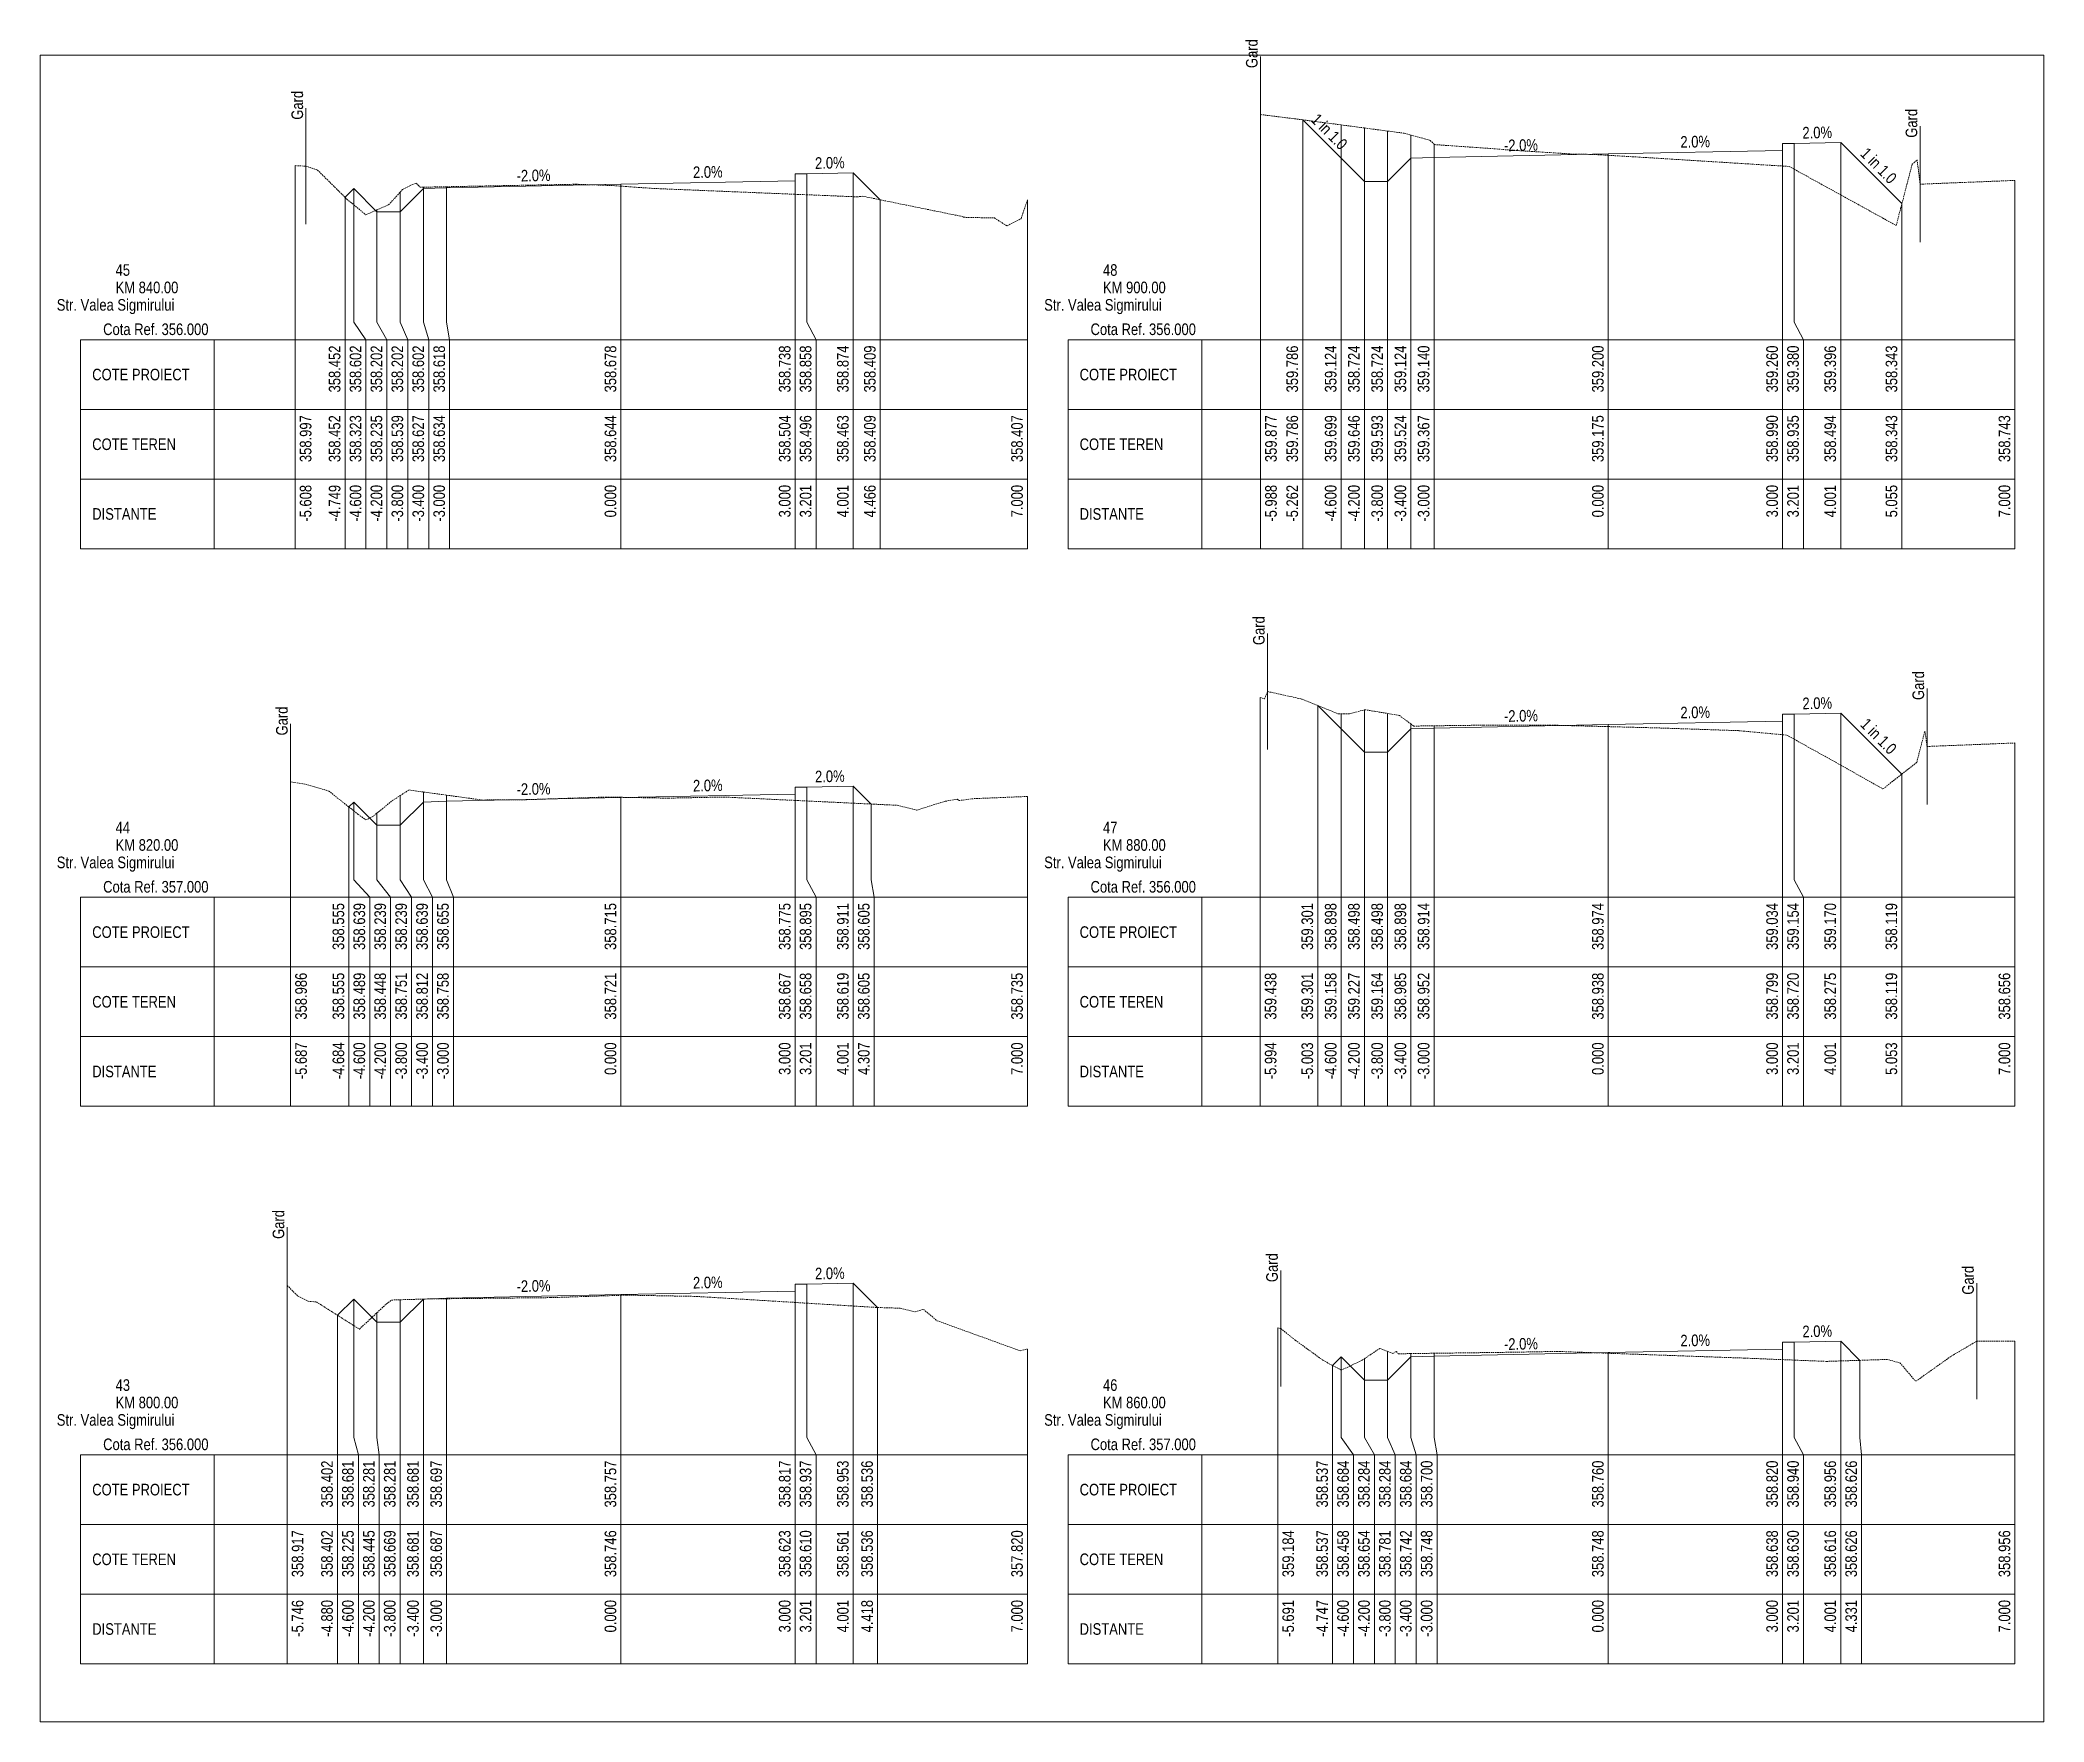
# Paper-space layout 'Str. Valea Sigmirului-XS-8' of a CAD drawing. Extents: x 0 to 345, y 0 to 290.
import ezdxf
from ezdxf.enums import TextEntityAlignment as Align

# ---------------------------------------------------------------- set-up
doc = ezdxf.new("R2010")
doc.units = 0
doc.linetypes.add('DASHED2', pattern=[0.375, 0.25, -0.125])
doc.layers.add('ARD-No Plot', color=1, linetype='Continuous', lineweight=0, plot=False)
for name, color, linetype, lineweight in [('Cartus', 7, 'Continuous', 0), ('DESIGN-TEXT', 7, 'Continuous', 0), ('EXISTING-TEXT', 7, 'Continuous', 0), ('LINES', 7, 'Continuous', 0), ('Text', 7, 'Continuous', 0), ('X-RL', 7, 'Continuous', 0), ('XPLOT-DESIGN', 5, 'Continuous', 0), ('XPLOT-EXISTING', 3, 'DASHED2', 0), ('XPLOT-GRADE', 7, 'Continuous', 0), ('XPLOT-KM', 7, 'Continuous', 0), ('XPLOT-TITLE', 7, 'Continuous', 0)]:
    doc.layers.add(name, color=color, linetype=linetype, lineweight=lineweight)
doc.styles.add('Arial', font='arial.ttf', dxfattribs={"width": 0.8})

psp = doc.layouts.new('Str. Valea Sigmirului-XS-8')

# ---------------------------------------------------------------- texts
at = {"layer": 'ARD-No Plot', "style": 'Arial', "width": 0.8}
for p in [(13, 243), (183, 243), (13, 147), (183, 147), (13, 51), (183, 51)]:
    psp.add_text('Str. Valea Sigmirului', height=2, dxfattribs=at).set_placement(p, align=Align.CENTER)
at = {"layer": 'DESIGN-TEXT', "style": 'Arial', "width": 0.8}
for s, p in [('358.452', (51.71, 237)), ('358.602', (55.31, 237)), ('358.202', (58.91, 237)), ('358.202', (62.51, 237)), ('358.602', (66.11, 237)), ('358.618', (69.71, 237)), ('358.678', (99.2, 237)), ('358.738', (129.2, 237)), ('358.858', (132.8, 237)), ('358.874', (139.21, 237)), ('358.409', (143.86, 237)), ('359.786', (216.58, 237)), ('359.124', (223.2, 237)), ('358.724', (227.2, 237)), ('358.724', (231.2, 237)), ('359.124', (235.2, 237)), ('359.140', (239.2, 237)), ('359.200', (269.2, 237)), ('359.260', (299.2, 237)), ('359.380', (302.8, 237)), ('359.396', (309.21, 237)), ('358.343', (319.75, 237)), ('358.555', (52.36, 141)), ('358.639', (55.96, 141)), ('358.239', (59.56, 141)), ('358.239', (63.16, 141)), ('358.639', (66.76, 141)), ('358.655', (70.36, 141)), ('358.715', (99.2, 141)), ('358.775', (129.2, 141)), ('358.895', (132.8, 141)), ('358.911', (139.21, 141)), ('358.605', (142.81, 141)), ('359.301', (219.17, 141)), ('358.898', (223.2, 141)), ('358.498', (227.2, 141)), ('358.498', (231.2, 141)), ('358.898', (235.2, 141)), ('358.914', (239.2, 141)), ('358.974', (269.2, 141)), ('359.034', (299.2, 141)), ('359.154', (302.8, 141)), ('359.170', (309.21, 141)), ('358.119', (319.73, 141)), ('358.402', (50.4, 45)), ('358.681', (54, 45)), ('358.281', (57.6, 45)), ('358.281', (61.2, 45)), ('358.681', (65.2, 45)), ('358.697', (69.2, 45)), ('358.757', (99.2, 45)), ('358.817', (129.2, 45)), ('358.937', (132.8, 45)), ('358.953', (139.21, 45)), ('358.536', (143.38, 45)), ('358.537', (221.73, 45)), ('358.684', (225.33, 45)), ('358.284', (228.93, 45)), ('358.284', (232.53, 45)), ('358.684', (236.13, 45)), ('358.700', (239.73, 45)), ('358.760', (269.2, 45)), ('358.820', (299.2, 45)), ('358.940', (302.8, 45)), ('358.956', (309.21, 45)), ('358.626', (312.81, 45))]:
    psp.add_text(s, height=2, rotation=90, dxfattribs=at).set_placement(p, align=Align.RIGHT)
at = {"layer": 'EXISTING-TEXT', "style": 'Arial', "width": 0.8}
for s, p in [('358.997', (46.72, 225)), ('358.452', (51.71, 225)), ('358.323', (55.31, 225)), ('358.235', (58.91, 225)), ('358.539', (62.51, 225)), ('358.627', (66.11, 225)), ('358.634', (69.71, 225)), ('358.644', (99.2, 225)), ('358.644', (99.2, 225)), ('358.504', (129.2, 225)), ('358.496', (132.8, 225)), ('358.463', (139.21, 225)), ('358.409', (143.86, 225)), ('358.407', (169.2, 225)), ('358.407', (169.2, 225)), ('359.877', (212.92, 225)), ('359.786', (216.58, 225)), ('359.699', (223.2, 225)), ('359.646', (227.2, 225)), ('359.593', (231.2, 225)), ('359.524', (235.2, 225)), ('359.367', (239.2, 225)), ('359.175', (269.2, 225)), ('359.175', (269.2, 225)), ('358.990', (299.2, 225)), ('358.935', (302.8, 225)), ('358.494', (309.21, 225)), ('358.343', (319.75, 225)), ('358.743', (339.2, 225)), ('358.743', (339.2, 225)), ('358.986', (45.93, 129)), ('358.555', (52.36, 129)), ('358.489', (55.96, 129)), ('358.448', (59.56, 129)), ('358.751', (63.16, 129)), ('358.812', (66.76, 129)), ('358.758', (70.36, 129)), ('358.721', (99.2, 129)), ('358.721', (99.2, 129)), ('358.667', (129.2, 129)), ('358.658', (132.8, 129)), ('358.619', (139.21, 129)), ('358.605', (142.81, 129)), ('358.735', (169.2, 129)), ('358.735', (169.2, 129)), ('359.438', (212.86, 129)), ('359.301', (219.17, 129)), ('359.158', (223.2, 129)), ('359.227', (227.2, 129)), ('359.164', (231.2, 129)), ('358.985', (235.2, 129)), ('358.952', (239.2, 129)), ('358.938', (269.2, 129)), ('358.938', (269.2, 129)), ('358.799', (299.2, 129)), ('358.720', (302.8, 129)), ('358.275', (309.21, 129)), ('358.119', (319.73, 129)), ('358.656', (339.2, 129)), ('358.656', (339.2, 129)), ('358.917', (45.34, 33)), ('358.402', (50.4, 33)), ('358.225', (54, 33)), ('358.445', (57.6, 33)), ('358.669', (61.2, 33)), ('358.681', (65.2, 33)), ('358.687', (69.2, 33)), ('358.746', (99.2, 33)), ('358.746', (99.2, 33)), ('358.623', (129.2, 33)), ('358.610', (132.8, 33)), ('358.561', (139.21, 33)), ('358.536', (143.38, 33)), ('357.820', (169.2, 33)), ('357.820', (169.2, 33)), ('359.184', (215.89, 33)), ('358.537', (221.73, 33)), ('358.458', (225.33, 33)), ('358.654', (228.93, 33)), ('358.781', (232.53, 33)), ('358.742', (236.13, 33)), ('358.748', (239.73, 33)), ('358.748', (269.2, 33)), ('358.748', (269.2, 33)), ('358.638', (299.2, 33)), ('358.630', (302.8, 33)), ('358.616', (309.21, 33)), ('358.626', (312.81, 33)), ('358.956', (339.2, 33)), ('358.956', (339.2, 33))]:
    psp.add_text(s, height=2, rotation=90, dxfattribs=at).set_placement(p, align=Align.RIGHT)
at = {"layer": 'Text', "style": 'Arial', "width": 0.8}
for p in [(209.62, 284.77), (45.28, 275.88), (323.19, 272.78), (210.83, 185.42), (324.37, 175.96), (42.63, 169.86), (42.04, 83.17), (213.1, 75.73), (332.93, 73.56)]:
    psp.add_text('Gard', height=2, rotation=90, dxfattribs=at).set_placement(p)
for s, p in [('-5.608', (46.72, 213)), ('-5.608', (46.72, 213)), ('-4.749', (51.71, 213)), ('-4.749', (51.71, 213)), ('-4.749', (51.71, 213)), ('-4.600', (55.31, 213)), ('-4.600', (55.31, 213)), ('-4.600', (55.31, 213)), ('-4.200', (58.91, 213)), ('-4.200', (58.91, 213)), ('-4.200', (58.91, 213)), ('-3.800', (62.51, 213)), ('-3.800', (62.51, 213)), ('-3.800', (62.51, 213)), ('-3.400', (66.11, 213)), ('-3.400', (66.11, 213)), ('-3.400', (66.11, 213)), ('-3.000', (69.71, 213)), ('-3.000', (69.71, 213)), ('-3.000', (69.71, 213)), ('0.000', (99.2, 213)), ('0.000', (99.2, 213)), ('0.000', (99.2, 213)), ('3.000', (129.2, 213)), ('3.000', (129.2, 213)), ('3.000', (129.2, 213)), ('3.201', (132.8, 213)), ('3.201', (132.8, 213)), ('3.201', (132.8, 213)), ('4.001', (139.21, 213)), ('4.001', (139.21, 213)), ('4.001', (139.21, 213)), ('4.466', (143.86, 213)), ('4.466', (143.86, 213)), ('4.466', (143.86, 213)), ('7.000', (169.2, 213)), ('7.000', (169.2, 213)), ('-5.988', (212.92, 213)), ('-5.988', (212.92, 213)), ('-5.262', (216.58, 213)), ('-5.262', (216.58, 213)), ('-5.262', (216.58, 213)), ('-4.600', (223.2, 213)), ('-4.600', (223.2, 213)), ('-4.600', (223.2, 213)), ('-4.200', (227.2, 213)), ('-4.200', (227.2, 213)), ('-4.200', (227.2, 213)), ('-3.800', (231.2, 213)), ('-3.800', (231.2, 213)), ('-3.800', (231.2, 213)), ('-3.400', (235.2, 213)), ('-3.400', (235.2, 213)), ('-3.400', (235.2, 213)), ('-3.000', (239.2, 213)), ('-3.000', (239.2, 213)), ('-3.000', (239.2, 213)), ('0.000', (269.2, 213)), ('0.000', (269.2, 213)), ('0.000', (269.2, 213)), ('3.000', (299.2, 213)), ('3.000', (299.2, 213)), ('3.000', (299.2, 213)), ('3.201', (302.8, 213)), ('3.201', (302.8, 213)), ('3.201', (302.8, 213)), ('4.001', (309.21, 213)), ('4.001', (309.21, 213)), ('4.001', (309.21, 213)), ('5.055', (319.75, 213)), ('5.055', (319.75, 213)), ('5.055', (319.75, 213)), ('7.000', (339.2, 213)), ('7.000', (339.2, 213)), ('-5.687', (45.93, 117)), ('-5.687', (45.93, 117)), ('-4.684', (52.36, 117)), ('-4.684', (52.36, 117)), ('-4.684', (52.36, 117)), ('-4.600', (55.96, 117)), ('-4.600', (55.96, 117)), ('-4.600', (55.96, 117)), ('-4.200', (59.56, 117)), ('-4.200', (59.56, 117)), ('-4.200', (59.56, 117)), ('-3.800', (63.16, 117)), ('-3.800', (63.16, 117)), ('-3.800', (63.16, 117)), ('-3.400', (66.76, 117)), ('-3.400', (66.76, 117)), ('-3.400', (66.76, 117)), ('-3.000', (70.36, 117)), ('-3.000', (70.36, 117)), ('-3.000', (70.36, 117)), ('0.000', (99.2, 117)), ('0.000', (99.2, 117)), ('0.000', (99.2, 117)), ('3.000', (129.2, 117)), ('3.000', (129.2, 117)), ('3.000', (129.2, 117)), ('3.201', (132.8, 117)), ('3.201', (132.8, 117)), ('3.201', (132.8, 117)), ('4.001', (139.21, 117)), ('4.001', (139.21, 117)), ('4.001', (139.21, 117)), ('4.307', (142.81, 117)), ('4.307', (142.81, 117)), ('4.307', (142.81, 117)), ('7.000', (169.2, 117)), ('7.000', (169.2, 117)), ('-5.994', (212.86, 117)), ('-5.994', (212.86, 117)), ('-5.003', (219.17, 117)), ('-5.003', (219.17, 117)), ('-5.003', (219.17, 117)), ('-4.600', (223.2, 117)), ('-4.600', (223.2, 117)), ('-4.600', (223.2, 117)), ('-4.200', (227.2, 117)), ('-4.200', (227.2, 117)), ('-4.200', (227.2, 117)), ('-3.800', (231.2, 117)), ('-3.800', (231.2, 117)), ('-3.800', (231.2, 117)), ('-3.400', (235.2, 117)), ('-3.400', (235.2, 117)), ('-3.400', (235.2, 117)), ('-3.000', (239.2, 117)), ('-3.000', (239.2, 117)), ('-3.000', (239.2, 117)), ('0.000', (269.2, 117)), ('0.000', (269.2, 117)), ('0.000', (269.2, 117)), ('3.000', (299.2, 117)), ('3.000', (299.2, 117)), ('3.000', (299.2, 117)), ('3.201', (302.8, 117)), ('3.201', (302.8, 117)), ('3.201', (302.8, 117)), ('4.001', (309.21, 117)), ('4.001', (309.21, 117)), ('4.001', (309.21, 117)), ('5.053', (319.73, 117)), ('5.053', (319.73, 117)), ('5.053', (319.73, 117)), ('7.000', (339.2, 117)), ('7.000', (339.2, 117)), ('-5.746', (45.34, 21)), ('-5.746', (45.34, 21)), ('-4.880', (50.4, 21)), ('-4.880', (50.4, 21)), ('-4.880', (50.4, 21)), ('-4.600', (54, 21)), ('-4.600', (54, 21)), ('-4.600', (54, 21)), ('-4.200', (57.6, 21)), ('-4.200', (57.6, 21)), ('-4.200', (57.6, 21)), ('-3.800', (61.2, 21)), ('-3.800', (61.2, 21)), ('-3.800', (61.2, 21)), ('-3.400', (65.2, 21)), ('-3.400', (65.2, 21)), ('-3.400', (65.2, 21)), ('-3.000', (69.2, 21)), ('-3.000', (69.2, 21)), ('-3.000', (69.2, 21)), ('0.000', (99.2, 21)), ('0.000', (99.2, 21)), ('0.000', (99.2, 21)), ('3.000', (129.2, 21)), ('3.000', (129.2, 21)), ('3.000', (129.2, 21)), ('3.201', (132.8, 21)), ('3.201', (132.8, 21)), ('3.201', (132.8, 21)), ('4.001', (139.21, 21)), ('4.001', (139.21, 21)), ('4.001', (139.21, 21)), ('4.418', (143.38, 21)), ('4.418', (143.38, 21)), ('4.418', (143.38, 21)), ('7.000', (169.2, 21)), ('7.000', (169.2, 21)), ('-5.691', (215.89, 21)), ('-5.691', (215.89, 21)), ('-4.747', (221.73, 21)), ('-4.747', (221.73, 21)), ('-4.747', (221.73, 21)), ('-4.600', (225.33, 21)), ('-4.600', (225.33, 21)), ('-4.600', (225.33, 21)), ('-4.200', (228.93, 21)), ('-4.200', (228.93, 21)), ('-4.200', (228.93, 21)), ('-3.800', (232.53, 21)), ('-3.800', (232.53, 21)), ('-3.800', (232.53, 21)), ('-3.400', (236.13, 21)), ('-3.400', (236.13, 21)), ('-3.400', (236.13, 21)), ('-3.000', (239.73, 21)), ('-3.000', (239.73, 21)), ('-3.000', (239.73, 21)), ('0.000', (269.2, 21)), ('0.000', (269.2, 21)), ('0.000', (269.2, 21)), ('3.000', (299.2, 21)), ('3.000', (299.2, 21)), ('3.000', (299.2, 21)), ('3.201', (302.8, 21)), ('3.201', (302.8, 21)), ('3.201', (302.8, 21)), ('4.001', (309.21, 21)), ('4.001', (309.21, 21)), ('4.001', (309.21, 21)), ('4.331', (312.81, 21)), ('4.331', (312.81, 21)), ('4.331', (312.81, 21)), ('7.000', (339.2, 21)), ('7.000', (339.2, 21))]:
    psp.add_text(s, height=2, rotation=90, dxfattribs=at).set_placement(p, align=Align.RIGHT)
at = {"layer": 'X-RL', "style": 'Arial', "width": 0.8}
for s, p in [('Cota Ref. 356.000', (29, 238.8)), ('Cota Ref. 356.000', (199, 238.8)), ('Cota Ref. 357.000', (29, 142.8)), ('Cota Ref. 356.000', (199, 142.8)), ('Cota Ref. 356.000', (29, 46.8)), ('Cota Ref. 357.000', (199, 46.8))]:
    psp.add_text(s, height=2, dxfattribs=at).set_placement(p, align=Align.RIGHT)
at = {"layer": 'XPLOT-GRADE', "style": 'Arial', "width": 0.8}
for s, rotation, p in [('1 in 1.0', 315, (221.26, 273.12)), ('-2.0%', 1.1458, (254.98, 270.5)), ('2.0%', 1.1458, (284.98, 271.1)), ('2.0%', 1.1458, (305.99, 272.68)), ('2.0%', 1.1458, (135.99, 267.46)), ('1 in 1.0', 315, (315.84, 267.26)), ('-2.0%', 1.1458, (84.98, 265.28)), ('2.0%', 1.1458, (114.98, 265.88)), ('2.0%', 1.1458, (305.99, 174.42)), ('-2.0%', 1.1458, (254.98, 172.24)), ('2.0%', 1.1458, (284.98, 172.84)), ('1 in 1.0', 315, (315.83, 169.01)), ('2.0%', 1.1458, (114.98, 160.25)), ('2.0%', 1.1458, (135.99, 161.83)), ('-2.0%', 1.1458, (84.98, 159.65)), ('-2.0%', 1.1458, (84.98, 74.07)), ('2.0%', 1.1458, (114.98, 74.67)), ('2.0%', 1.1458, (135.99, 76.25)), ('-2.0%', 1.1458, (254.98, 64.1)), ('2.0%', 1.1458, (284.98, 64.7)), ('2.0%', 1.1458, (305.99, 66.28))]:
    psp.add_text(s, height=2, rotation=rotation, dxfattribs=at).set_placement(p, align=Align.CENTER)
at = {"layer": 'XPLOT-KM', "style": 'Arial', "width": 0.8}
for s, p in [('45', (13, 249)), ('48', (183, 249)), ('KM 840.00', (13, 246)), ('KM 900.00', (183, 246)), ('44', (13, 153)), ('KM 820.00', (13, 150)), ('47', (183, 153)), ('KM 880.00', (183, 150)), ('43', (13, 57)), ('46', (183, 57)), ('KM 800.00', (13, 54)), ('KM 860.00', (183, 54))]:
    psp.add_text(s, height=2, dxfattribs=at).set_placement(p)
at = {"layer": 'XPLOT-TITLE', "style": 'Arial', "width": 0.8}
for s, p in [('COTE PROIECT', (8.98, 231)), ('COTE PROIECT', (178.98, 231)), ('COTE TEREN', (8.98, 219)), ('COTE TEREN', (178.98, 219)), ('DISTANTE', (8.98, 207)), ('DISTANTE', (178.98, 207)), ('COTE PROIECT', (8.98, 135)), ('COTE PROIECT', (178.98, 135)), ('COTE TEREN', (8.98, 123)), ('COTE TEREN', (178.98, 123)), ('DISTANTE', (8.98, 111)), ('DISTANTE', (178.98, 111)), ('COTE PROIECT', (8.98, 39)), ('COTE PROIECT', (178.98, 39)), ('COTE TEREN', (8.98, 27)), ('COTE TEREN', (178.98, 27)), ('DISTANTE', (8.98, 15)), ('DISTANTE', (178.98, 15))]:
    psp.add_text(s, height=2, dxfattribs=at).set_placement(p)

# ---------------------------------------------------------------- blocks, each defined once
blk = doc.blocks.new('A3_TRANSV_ALIN_TIRENA')
at = {"layer": 'Cartus'}
blk.add_lwpolyline([(0, 0), (0, 287), (345, 287), (345, 0)], close=True, dxfattribs=at)

# ---------------------------------------------------------------- linework, layer by layer
at = {"layer": 'LINES'}
for p, q in [((210.12, 286.77), (210.12, 266.77)), ((45.78, 277.88), (45.78, 257.88)), ((210.12, 241), (210.12, 276.77)), ((210.12, 241), (210.12, 276.77)), ((217.38, 241), (217.38, 275.86)), ((217.38, 241), (217.38, 275.86)), ((217.38, 241), (217.38, 275.86)), ((224, 241), (224, 274.99)), ((224, 241), (224, 274.99)), ((224, 241), (224, 274.99)), ((228, 241), (228, 274.46)), ((228, 241), (228, 274.46)), ((228, 241), (228, 274.46)), ((232, 241), (232, 273.93)), ((232, 241), (232, 273.93)), ((232, 241), (232, 273.93)), ((236, 241), (236, 273.24)), ((236, 241), (236, 273.24)), ((236, 241), (236, 273.24)), ((323.69, 274.78), (323.69, 254.78)), ((240, 241), (240, 271.67)), ((240, 241), (240, 271.67)), ((240, 241), (240, 271.67)), ((270, 241), (270, 270)), ((270, 241), (270, 270)), ((270, 241), (270, 270)), ((300, 241), (300, 270.6)), ((300, 241), (300, 270.6)), ((300, 241), (300, 270.6)), ((302.01, 241), (302.01, 271.8)), ((302.01, 241), (302.01, 271.8)), ((302.01, 241), (302.01, 271.8)), ((310.01, 241), (310.01, 271.96)), ((310.01, 241), (310.01, 271.96)), ((310.01, 241), (310.01, 271.96)), ((43.92, 241), (43.92, 267.97)), ((43.92, 241), (43.92, 267.97)), ((132.01, 241), (132.01, 266.58)), ((132.01, 241), (132.01, 266.58)), ((132.01, 241), (132.01, 266.58)), ((140.01, 241), (140.01, 266.74)), ((140.01, 241), (140.01, 266.74)), ((140.01, 241), (140.01, 266.74)), ((52.51, 241), (52.51, 262.52)), ((52.51, 241), (52.51, 262.52)), ((52.51, 241), (52.51, 262.52)), ((54, 241), (54, 264.02)), ((54, 241), (54, 264.02)), ((54, 241), (54, 264.02)), ((62, 241), (62, 263.39)), ((62, 241), (62, 263.39)), ((62, 241), (62, 263.39)), ((66, 241), (66, 264.27)), ((66, 241), (66, 264.27)), ((66, 241), (66, 264.27)), ((70, 241), (70, 264.34)), ((70, 241), (70, 264.34)), ((70, 241), (70, 264.34)), ((100, 241), (100, 264.78)), ((100, 241), (100, 264.78)), ((100, 241), (100, 264.78)), ((130, 241), (130, 265.38)), ((130, 241), (130, 265.38)), ((130, 241), (130, 265.38)), ((340, 241), (340, 265.43)), ((340, 241), (340, 265.43)), ((58, 241), (58, 260.35)), ((58, 241), (58, 260.35)), ((58, 241), (58, 260.35)), ((144.66, 241), (144.66, 262.09)), ((144.66, 241), (144.66, 262.09)), ((144.66, 241), (144.66, 262.09)), ((170, 241), (170, 262.07)), ((170, 241), (170, 262.07)), ((320.55, 241), (320.55, 261.43)), ((320.55, 241), (320.55, 261.43)), ((320.55, 241), (320.55, 261.43)), ((43.92, 238), (43.92, 241)), ((43.92, 238), (43.92, 241)), ((52.51, 238), (52.51, 241)), ((52.51, 238), (52.51, 241)), ((52.51, 238), (52.51, 241)), ((56.11, 238), (54, 241)), ((56.11, 238), (54, 241)), ((56.11, 238), (54, 241)), ((59.71, 238), (58, 241)), ((59.71, 238), (58, 241)), ((59.71, 238), (58, 241)), ((63.31, 238), (62, 241)), ((63.31, 238), (62, 241)), ((63.31, 238), (62, 241)), ((66.91, 238), (66, 241)), ((66.91, 238), (66, 241)), ((66.91, 238), (66, 241)), ((70.51, 238), (70, 241)), ((70.51, 238), (70, 241)), ((70.51, 238), (70, 241)), ((100, 238), (100, 241)), ((100, 238), (100, 241)), ((100, 238), (100, 241)), ((130, 238), (130, 241)), ((130, 238), (130, 241)), ((130, 238), (130, 241)), ((133.6, 238), (132.01, 241)), ((133.6, 238), (132.01, 241)), ((133.6, 238), (132.01, 241)), ((140.01, 238), (140.01, 241)), ((140.01, 238), (140.01, 241)), ((140.01, 238), (140.01, 241)), ((144.66, 238), (144.66, 241)), ((144.66, 238), (144.66, 241)), ((144.66, 238), (144.66, 241)), ((170, 238), (170, 241)), ((170, 238), (170, 241)), ((210.12, 238), (210.12, 241)), ((210.12, 238), (210.12, 241)), ((217.38, 238), (217.38, 241)), ((217.38, 238), (217.38, 241)), ((217.38, 238), (217.38, 241)), ((224, 238), (224, 241)), ((224, 238), (224, 241)), ((224, 238), (224, 241)), ((228, 238), (228, 241)), ((228, 238), (228, 241)), ((228, 238), (228, 241)), ((232, 238), (232, 241)), ((232, 238), (232, 241)), ((232, 238), (232, 241)), ((236, 238), (236, 241)), ((236, 238), (236, 241)), ((236, 238), (236, 241)), ((240, 238), (240, 241)), ((240, 238), (240, 241)), ((240, 238), (240, 241)), ((270, 238), (270, 241)), ((270, 238), (270, 241)), ((270, 238), (270, 241)), ((300, 238), (300, 241)), ((300, 238), (300, 241)), ((300, 238), (300, 241)), ((303.6, 238), (302.01, 241)), ((303.6, 238), (302.01, 241)), ((303.6, 238), (302.01, 241)), ((310.01, 238), (310.01, 241)), ((310.01, 238), (310.01, 241)), ((310.01, 238), (310.01, 241)), ((320.55, 238), (320.55, 241)), ((320.55, 238), (320.55, 241)), ((320.55, 238), (320.55, 241)), ((340, 238), (340, 241)), ((340, 238), (340, 241)), ((6.98, 226), (6.98, 238)), ((6.98, 238), (30, 238)), ((30, 202), (30, 238)), ((30, 238), (170, 238)), ((43.92, 202), (43.92, 238)), ((43.92, 202), (43.92, 238)), ((52.51, 202), (52.51, 238)), ((52.51, 202), (52.51, 238)), ((52.51, 202), (52.51, 238)), ((56.11, 202), (56.11, 238)), ((56.11, 202), (56.11, 238)), ((56.11, 202), (56.11, 238)), ((59.71, 202), (59.71, 238)), ((59.71, 202), (59.71, 238)), ((59.71, 202), (59.71, 238)), ((63.31, 202), (63.31, 238)), ((63.31, 202), (63.31, 238)), ((63.31, 202), (63.31, 238)), ((66.91, 202), (66.91, 238)), ((66.91, 202), (66.91, 238)), ((66.91, 202), (66.91, 238)), ((70.51, 202), (70.51, 238)), ((70.51, 202), (70.51, 238)), ((70.51, 202), (70.51, 238)), ((100, 202), (100, 238)), ((100, 202), (100, 238)), ((100, 202), (100, 238)), ((130, 202), (130, 238)), ((130, 202), (130, 238)), ((130, 202), (130, 238)), ((133.6, 202), (133.6, 238)), ((133.6, 202), (133.6, 238)), ((133.6, 202), (133.6, 238)), ((140.01, 202), (140.01, 238)), ((140.01, 202), (140.01, 238)), ((140.01, 202), (140.01, 238)), ((144.66, 202), (144.66, 238)), ((144.66, 202), (144.66, 238)), ((144.66, 202), (144.66, 238)), ((170, 202), (170, 238)), ((170, 202), (170, 238)), ((170, 202), (170, 238)), ((176.98, 226), (176.98, 238)), ((176.98, 238), (200, 238)), ((200, 202), (200, 238)), ((200, 238), (340, 238)), ((210.12, 202), (210.12, 238)), ((210.12, 202), (210.12, 238)), ((217.38, 202), (217.38, 238)), ((217.38, 202), (217.38, 238)), ((217.38, 202), (217.38, 238)), ((224, 202), (224, 238)), ((224, 202), (224, 238)), ((224, 202), (224, 238)), ((228, 202), (228, 238)), ((228, 202), (228, 238)), ((228, 202), (228, 238)), ((232, 202), (232, 238)), ((232, 202), (232, 238)), ((232, 202), (232, 238)), ((236, 202), (236, 238)), ((236, 202), (236, 238)), ((236, 202), (236, 238)), ((240, 202), (240, 238)), ((240, 202), (240, 238)), ((240, 202), (240, 238)), ((270, 202), (270, 238)), ((270, 202), (270, 238)), ((270, 202), (270, 238)), ((300, 202), (300, 238)), ((300, 202), (300, 238)), ((300, 202), (300, 238)), ((303.6, 202), (303.6, 238)), ((303.6, 202), (303.6, 238)), ((303.6, 202), (303.6, 238)), ((310.01, 202), (310.01, 238)), ((310.01, 202), (310.01, 238)), ((310.01, 202), (310.01, 238)), ((320.55, 202), (320.55, 238)), ((320.55, 202), (320.55, 238)), ((320.55, 202), (320.55, 238)), ((340, 202), (340, 238)), ((340, 202), (340, 238)), ((340, 202), (340, 238)), ((6.98, 214), (6.98, 226)), ((6.98, 226), (30, 226)), ((30, 226), (6.98, 226)), ((30, 226), (170, 226)), ((176.98, 214), (176.98, 226)), ((176.98, 226), (200, 226)), ((200, 226), (176.98, 226)), ((200, 226), (340, 226)), ((6.98, 202), (6.98, 214)), ((6.98, 214), (30, 214)), ((30, 214), (6.98, 214)), ((30, 214), (170, 214)), ((176.98, 202), (176.98, 214)), ((176.98, 214), (200, 214)), ((200, 214), (176.98, 214)), ((200, 214), (340, 214)), ((30, 202), (6.98, 202)), ((30, 202), (170, 202)), ((200, 202), (176.98, 202)), ((200, 202), (340, 202)), ((211.33, 187.42), (211.33, 167.42)), ((210.06, 145), (210.06, 176.38)), ((210.06, 145), (210.06, 176.38)), ((324.87, 177.96), (324.87, 157.96)), ((219.97, 145), (219.97, 175.01)), ((219.97, 145), (219.97, 175.01)), ((219.97, 145), (219.97, 175.01)), ((224, 145), (224, 173.58)), ((224, 145), (224, 173.58)), ((224, 145), (224, 173.58)), ((228, 145), (228, 174.27)), ((228, 145), (228, 174.27)), ((228, 145), (228, 174.27)), ((232, 145), (232, 173.64)), ((232, 145), (232, 173.64)), ((232, 145), (232, 173.64)), ((302.01, 145), (302.01, 173.54)), ((302.01, 145), (302.01, 173.54)), ((302.01, 145), (302.01, 173.54)), ((310.01, 145), (310.01, 173.7)), ((310.01, 145), (310.01, 173.7)), ((310.01, 145), (310.01, 173.7)), ((43.13, 171.86), (43.13, 151.86)), ((236, 145), (236, 171.85)), ((236, 145), (236, 171.85)), ((236, 145), (236, 171.85)), ((240, 145), (240, 171.52)), ((240, 145), (240, 171.52)), ((240, 145), (240, 171.52)), ((270, 145), (270, 171.74)), ((270, 145), (270, 171.74)), ((270, 145), (270, 171.74)), ((300, 145), (300, 172.34)), ((300, 145), (300, 172.34)), ((300, 145), (300, 172.34)), ((340, 145), (340, 168.56)), ((340, 145), (340, 168.56)), ((320.53, 145), (320.53, 163.19)), ((320.53, 145), (320.53, 163.19)), ((320.53, 145), (320.53, 163.19)), ((43.13, 145), (43.13, 161.86)), ((43.13, 145), (43.13, 161.86)), ((62, 145), (62, 159.51)), ((62, 145), (62, 159.51)), ((62, 145), (62, 159.51)), ((66, 145), (66, 160.12)), ((66, 145), (66, 160.12)), ((66, 145), (66, 160.12)), ((70, 145), (70, 159.58)), ((70, 145), (70, 159.58)), ((70, 145), (70, 159.58)), ((100, 145), (100, 159.21)), ((100, 145), (100, 159.21)), ((100, 145), (100, 159.21)), ((130, 145), (130, 159.75)), ((130, 145), (130, 159.75)), ((130, 145), (130, 159.75)), ((132.01, 145), (132.01, 160.95)), ((132.01, 145), (132.01, 160.95)), ((132.01, 145), (132.01, 160.95)), ((140.01, 145), (140.01, 161.11)), ((140.01, 145), (140.01, 161.11)), ((140.01, 145), (140.01, 161.11)), ((170, 145), (170, 159.35)), ((170, 145), (170, 159.35)), ((53.16, 145), (53.16, 157.55)), ((53.16, 145), (53.16, 157.55)), ((53.16, 145), (53.16, 157.55)), ((54, 145), (54, 158.39)), ((54, 145), (54, 158.39)), ((54, 145), (54, 158.39)), ((58, 145), (58, 156.48)), ((58, 145), (58, 156.48)), ((58, 145), (58, 156.48)), ((143.07, 145), (143.07, 158.05)), ((143.07, 145), (143.07, 158.05)), ((143.07, 145), (143.07, 158.05)), ((43.13, 142), (43.13, 145)), ((43.13, 142), (43.13, 145)), ((53.16, 142), (53.16, 145)), ((53.16, 142), (53.16, 145)), ((53.16, 142), (53.16, 145)), ((56.76, 142), (54, 145)), ((56.76, 142), (54, 145)), ((56.76, 142), (54, 145)), ((60.36, 142), (58, 145)), ((60.36, 142), (58, 145)), ((60.36, 142), (58, 145)), ((63.96, 142), (62, 145)), ((63.96, 142), (62, 145)), ((63.96, 142), (62, 145)), ((67.56, 142), (66, 145)), ((67.56, 142), (66, 145)), ((67.56, 142), (66, 145)), ((71.16, 142), (70, 145)), ((71.16, 142), (70, 145)), ((71.16, 142), (70, 145)), ((100, 142), (100, 145)), ((100, 142), (100, 145)), ((100, 142), (100, 145)), ((130, 142), (130, 145)), ((130, 142), (130, 145)), ((130, 142), (130, 145)), ((133.6, 142), (132.01, 145)), ((133.6, 142), (132.01, 145)), ((133.6, 142), (132.01, 145)), ((140.01, 142), (140.01, 145)), ((140.01, 142), (140.01, 145)), ((140.01, 142), (140.01, 145)), ((143.61, 142), (143.07, 145)), ((143.61, 142), (143.07, 145)), ((143.61, 142), (143.07, 145)), ((170, 142), (170, 145)), ((170, 142), (170, 145)), ((210.06, 142), (210.06, 145)), ((210.06, 142), (210.06, 145)), ((219.97, 142), (219.97, 145)), ((219.97, 142), (219.97, 145)), ((219.97, 142), (219.97, 145)), ((224, 142), (224, 145)), ((224, 142), (224, 145)), ((224, 142), (224, 145)), ((228, 142), (228, 145)), ((228, 142), (228, 145)), ((228, 142), (228, 145)), ((232, 142), (232, 145)), ((232, 142), (232, 145)), ((232, 142), (232, 145)), ((236, 142), (236, 145)), ((236, 142), (236, 145)), ((236, 142), (236, 145)), ((240, 142), (240, 145)), ((240, 142), (240, 145)), ((240, 142), (240, 145)), ((270, 142), (270, 145)), ((270, 142), (270, 145)), ((270, 142), (270, 145)), ((300, 142), (300, 145)), ((300, 142), (300, 145)), ((300, 142), (300, 145)), ((303.6, 142), (302.01, 145)), ((303.6, 142), (302.01, 145)), ((303.6, 142), (302.01, 145)), ((310.01, 142), (310.01, 145)), ((310.01, 142), (310.01, 145)), ((310.01, 142), (310.01, 145)), ((320.53, 142), (320.53, 145)), ((320.53, 142), (320.53, 145)), ((320.53, 142), (320.53, 145)), ((340, 142), (340, 145)), ((340, 142), (340, 145)), ((6.98, 130), (6.98, 142)), ((6.98, 142), (30, 142)), ((30, 106), (30, 142)), ((30, 142), (170, 142)), ((43.13, 106), (43.13, 142)), ((43.13, 106), (43.13, 142)), ((53.16, 106), (53.16, 142)), ((53.16, 106), (53.16, 142)), ((53.16, 106), (53.16, 142)), ((56.76, 106), (56.76, 142)), ((56.76, 106), (56.76, 142)), ((56.76, 106), (56.76, 142)), ((60.36, 106), (60.36, 142)), ((60.36, 106), (60.36, 142)), ((60.36, 106), (60.36, 142)), ((63.96, 106), (63.96, 142)), ((63.96, 106), (63.96, 142)), ((63.96, 106), (63.96, 142)), ((67.56, 106), (67.56, 142)), ((67.56, 106), (67.56, 142)), ((67.56, 106), (67.56, 142)), ((71.16, 106), (71.16, 142)), ((71.16, 106), (71.16, 142)), ((71.16, 106), (71.16, 142)), ((100, 106), (100, 142)), ((100, 106), (100, 142)), ((100, 106), (100, 142)), ((130, 106), (130, 142)), ((130, 106), (130, 142)), ((130, 106), (130, 142)), ((133.6, 106), (133.6, 142)), ((133.6, 106), (133.6, 142)), ((133.6, 106), (133.6, 142)), ((140.01, 106), (140.01, 142)), ((140.01, 106), (140.01, 142)), ((140.01, 106), (140.01, 142)), ((143.61, 106), (143.61, 142)), ((143.61, 106), (143.61, 142)), ((143.61, 106), (143.61, 142)), ((170, 106), (170, 142)), ((170, 106), (170, 142)), ((170, 106), (170, 142)), ((176.98, 130), (176.98, 142)), ((176.98, 142), (200, 142)), ((200, 106), (200, 142)), ((200, 142), (340, 142)), ((210.06, 106), (210.06, 142)), ((210.06, 106), (210.06, 142)), ((219.97, 106), (219.97, 142)), ((219.97, 106), (219.97, 142)), ((219.97, 106), (219.97, 142)), ((224, 106), (224, 142)), ((224, 106), (224, 142)), ((224, 106), (224, 142)), ((228, 106), (228, 142)), ((228, 106), (228, 142)), ((228, 106), (228, 142)), ((232, 106), (232, 142)), ((232, 106), (232, 142)), ((232, 106), (232, 142)), ((236, 106), (236, 142)), ((236, 106), (236, 142)), ((236, 106), (236, 142)), ((240, 106), (240, 142)), ((240, 106), (240, 142)), ((240, 106), (240, 142)), ((270, 106), (270, 142)), ((270, 106), (270, 142)), ((270, 106), (270, 142)), ((300, 106), (300, 142)), ((300, 106), (300, 142)), ((300, 106), (300, 142)), ((303.6, 106), (303.6, 142)), ((303.6, 106), (303.6, 142)), ((303.6, 106), (303.6, 142)), ((310.01, 106), (310.01, 142)), ((310.01, 106), (310.01, 142)), ((310.01, 106), (310.01, 142)), ((320.53, 106), (320.53, 142)), ((320.53, 106), (320.53, 142)), ((320.53, 106), (320.53, 142)), ((340, 106), (340, 142)), ((340, 106), (340, 142)), ((340, 106), (340, 142)), ((6.98, 118), (6.98, 130)), ((6.98, 130), (30, 130)), ((30, 130), (6.98, 130)), ((30, 130), (170, 130)), ((176.98, 118), (176.98, 130)), ((176.98, 130), (200, 130)), ((200, 130), (176.98, 130)), ((200, 130), (340, 130)), ((6.98, 106), (6.98, 118)), ((6.98, 118), (30, 118)), ((30, 118), (6.98, 118)), ((30, 118), (170, 118)), ((176.98, 106), (176.98, 118)), ((176.98, 118), (200, 118)), ((200, 118), (176.98, 118)), ((200, 118), (340, 118)), ((30, 106), (6.98, 106)), ((30, 106), (170, 106)), ((200, 106), (176.98, 106)), ((200, 106), (340, 106)), ((42.54, 85.17), (42.54, 65.17)), ((213.6, 77.73), (213.6, 57.73)), ((42.54, 49), (42.54, 75.17)), ((42.54, 49), (42.54, 75.17)), ((54, 49), (54, 72.81)), ((54, 49), (54, 72.81)), ((54, 49), (54, 72.81)), ((62, 49), (62, 72.69)), ((62, 49), (62, 72.69)), ((62, 49), (62, 72.69)), ((66, 49), (66, 72.81)), ((66, 49), (66, 72.81)), ((66, 49), (66, 72.81)), ((70, 49), (70, 72.97)), ((70, 49), (70, 72.97)), ((70, 49), (70, 72.97)), ((100, 49), (100, 73.57)), ((100, 49), (100, 73.57)), ((100, 49), (100, 73.57)), ((130, 49), (130, 74.17)), ((130, 49), (130, 74.17)), ((130, 49), (130, 74.17)), ((132.01, 49), (132.01, 75.37)), ((132.01, 49), (132.01, 75.37)), ((132.01, 49), (132.01, 75.37)), ((140.01, 49), (140.01, 75.53)), ((140.01, 49), (140.01, 75.53)), ((140.01, 49), (140.01, 75.53)), ((333.43, 75.56), (333.43, 55.56)), ((51.2, 49), (51.2, 70.02)), ((51.2, 49), (51.2, 70.02)), ((51.2, 49), (51.2, 70.02)), ((58, 49), (58, 70.45)), ((58, 49), (58, 70.45)), ((58, 49), (58, 70.45)), ((144.18, 49), (144.18, 71.36)), ((144.18, 49), (144.18, 71.36)), ((144.18, 49), (144.18, 71.36)), ((213.09, 49), (213.09, 67.84)), ((213.09, 49), (213.09, 67.84)), ((310.01, 49), (310.01, 65.56)), ((310.01, 49), (310.01, 65.56)), ((310.01, 49), (310.01, 65.56)), ((340, 49), (340, 65.56)), ((340, 49), (340, 65.56)), ((170, 49), (170, 64.2)), ((170, 49), (170, 64.2)), ((224, 49), (224, 62.84)), ((224, 49), (224, 62.84)), ((224, 49), (224, 62.84)), ((228, 49), (228, 62.54)), ((228, 49), (228, 62.54)), ((228, 49), (228, 62.54)), ((232, 49), (232, 63.81)), ((232, 49), (232, 63.81)), ((232, 49), (232, 63.81)), ((236, 49), (236, 63.42)), ((236, 49), (236, 63.42)), ((236, 49), (236, 63.42)), ((240, 49), (240, 63.48)), ((240, 49), (240, 63.48)), ((240, 49), (240, 63.48)), ((270, 49), (270, 63.6)), ((270, 49), (270, 63.6)), ((270, 49), (270, 63.6)), ((300, 49), (300, 64.2)), ((300, 49), (300, 64.2)), ((300, 49), (300, 64.2)), ((302.01, 49), (302.01, 65.4)), ((302.01, 49), (302.01, 65.4)), ((302.01, 49), (302.01, 65.4)), ((313.31, 49), (313.31, 62.26)), ((313.31, 49), (313.31, 62.26)), ((313.31, 49), (313.31, 62.26)), ((222.53, 49), (222.53, 61.37)), ((222.53, 49), (222.53, 61.37)), ((222.53, 49), (222.53, 61.37)), ((42.54, 46), (42.54, 49)), ((42.54, 46), (42.54, 49)), ((51.2, 46), (51.2, 49)), ((51.2, 46), (51.2, 49)), ((51.2, 46), (51.2, 49)), ((54.8, 46), (54, 49)), ((54.8, 46), (54, 49)), ((54.8, 46), (54, 49)), ((58.4, 46), (58, 49)), ((58.4, 46), (58, 49)), ((58.4, 46), (58, 49)), ((62, 46), (62, 49)), ((62, 46), (62, 49)), ((62, 46), (62, 49)), ((66, 46), (66, 49)), ((66, 46), (66, 49)), ((66, 46), (66, 49)), ((70, 46), (70, 49)), ((70, 46), (70, 49)), ((70, 46), (70, 49)), ((100, 46), (100, 49)), ((100, 46), (100, 49)), ((100, 46), (100, 49)), ((130, 46), (130, 49)), ((130, 46), (130, 49)), ((130, 46), (130, 49)), ((133.6, 46), (132.01, 49)), ((133.6, 46), (132.01, 49)), ((133.6, 46), (132.01, 49)), ((140.01, 46), (140.01, 49)), ((140.01, 46), (140.01, 49)), ((140.01, 46), (140.01, 49)), ((144.18, 46), (144.18, 49)), ((144.18, 46), (144.18, 49)), ((144.18, 46), (144.18, 49)), ((170, 46), (170, 49)), ((170, 46), (170, 49)), ((213.09, 46), (213.09, 49)), ((213.09, 46), (213.09, 49)), ((222.53, 46), (222.53, 49)), ((222.53, 46), (222.53, 49)), ((222.53, 46), (222.53, 49)), ((226.13, 46), (224, 49)), ((226.13, 46), (224, 49)), ((226.13, 46), (224, 49)), ((229.73, 46), (228, 49)), ((229.73, 46), (228, 49)), ((229.73, 46), (228, 49)), ((233.33, 46), (232, 49)), ((233.33, 46), (232, 49)), ((233.33, 46), (232, 49)), ((236.93, 46), (236, 49)), ((236.93, 46), (236, 49)), ((236.93, 46), (236, 49)), ((240.53, 46), (240, 49)), ((240.53, 46), (240, 49)), ((240.53, 46), (240, 49)), ((270, 46), (270, 49)), ((270, 46), (270, 49)), ((270, 46), (270, 49)), ((300, 46), (300, 49)), ((300, 46), (300, 49)), ((300, 46), (300, 49)), ((303.6, 46), (302.01, 49)), ((303.6, 46), (302.01, 49)), ((303.6, 46), (302.01, 49)), ((310.01, 46), (310.01, 49)), ((310.01, 46), (310.01, 49)), ((310.01, 46), (310.01, 49)), ((313.61, 46), (313.31, 49)), ((313.61, 46), (313.31, 49)), ((313.61, 46), (313.31, 49)), ((340, 46), (340, 49)), ((340, 46), (340, 49)), ((6.98, 34), (6.98, 46)), ((6.98, 46), (30, 46)), ((30, 10), (30, 46)), ((30, 46), (170, 46)), ((42.54, 10), (42.54, 46)), ((42.54, 10), (42.54, 46)), ((51.2, 10), (51.2, 46)), ((51.2, 10), (51.2, 46)), ((51.2, 10), (51.2, 46)), ((54.8, 10), (54.8, 46)), ((54.8, 10), (54.8, 46)), ((54.8, 10), (54.8, 46)), ((58.4, 10), (58.4, 46)), ((58.4, 10), (58.4, 46)), ((58.4, 10), (58.4, 46)), ((62, 10), (62, 46)), ((62, 10), (62, 46)), ((62, 10), (62, 46)), ((66, 10), (66, 46)), ((66, 10), (66, 46)), ((66, 10), (66, 46)), ((70, 10), (70, 46)), ((70, 10), (70, 46)), ((70, 10), (70, 46)), ((100, 10), (100, 46)), ((100, 10), (100, 46)), ((100, 10), (100, 46)), ((130, 10), (130, 46)), ((130, 10), (130, 46)), ((130, 10), (130, 46)), ((133.6, 10), (133.6, 46)), ((133.6, 10), (133.6, 46)), ((133.6, 10), (133.6, 46)), ((140.01, 10), (140.01, 46)), ((140.01, 10), (140.01, 46)), ((140.01, 10), (140.01, 46)), ((144.18, 10), (144.18, 46)), ((144.18, 10), (144.18, 46)), ((144.18, 10), (144.18, 46)), ((170, 10), (170, 46)), ((170, 10), (170, 46)), ((170, 10), (170, 46)), ((176.98, 34), (176.98, 46)), ((176.98, 46), (200, 46)), ((200, 10), (200, 46)), ((200, 46), (340, 46)), ((213.09, 10), (213.09, 46)), ((213.09, 10), (213.09, 46)), ((222.53, 10), (222.53, 46)), ((222.53, 10), (222.53, 46)), ((222.53, 10), (222.53, 46)), ((226.13, 10), (226.13, 46)), ((226.13, 10), (226.13, 46)), ((226.13, 10), (226.13, 46)), ((229.73, 10), (229.73, 46)), ((229.73, 10), (229.73, 46)), ((229.73, 10), (229.73, 46)), ((233.33, 10), (233.33, 46)), ((233.33, 10), (233.33, 46)), ((233.33, 10), (233.33, 46)), ((236.93, 10), (236.93, 46)), ((236.93, 10), (236.93, 46)), ((236.93, 10), (236.93, 46)), ((240.53, 10), (240.53, 46)), ((240.53, 10), (240.53, 46)), ((240.53, 10), (240.53, 46)), ((270, 10), (270, 46)), ((270, 10), (270, 46)), ((270, 10), (270, 46)), ((300, 10), (300, 46)), ((300, 10), (300, 46)), ((300, 10), (300, 46)), ((303.6, 10), (303.6, 46)), ((303.6, 10), (303.6, 46)), ((303.6, 10), (303.6, 46)), ((310.01, 10), (310.01, 46)), ((310.01, 10), (310.01, 46)), ((310.01, 10), (310.01, 46)), ((313.61, 10), (313.61, 46)), ((313.61, 10), (313.61, 46)), ((313.61, 10), (313.61, 46)), ((340, 10), (340, 46)), ((340, 10), (340, 46)), ((340, 10), (340, 46)), ((6.98, 22), (6.98, 34)), ((6.98, 34), (30, 34)), ((30, 34), (6.98, 34)), ((30, 34), (170, 34)), ((176.98, 22), (176.98, 34)), ((176.98, 34), (200, 34)), ((200, 34), (176.98, 34)), ((200, 34), (340, 34)), ((6.98, 10), (6.98, 22)), ((6.98, 22), (30, 22)), ((30, 22), (6.98, 22)), ((30, 22), (170, 22)), ((176.98, 10), (176.98, 22)), ((176.98, 22), (200, 22)), ((200, 22), (176.98, 22)), ((200, 22), (340, 22)), ((30, 10), (6.98, 10)), ((30, 10), (170, 10)), ((200, 10), (176.98, 10)), ((200, 10), (340, 10))]:
    psp.add_line(p, q, dxfattribs=at)
at = {"layer": 'XPLOT-DESIGN'}
for p, q in [((217.38, 275.86), (224, 269.24)), ((224, 269.24), (228, 265.24)), ((232, 265.24), (236, 269.24)), ((236, 269.24), (240, 269.4)), ((240, 269.4), (270, 270)), ((270, 270), (300, 270.6)), ((300, 270.6), (300.01, 271.8)), ((300.01, 271.8), (302.01, 271.8)), ((302.01, 271.8), (310.01, 271.96)), ((310.01, 271.96), (320.55, 261.43)), ((130, 265.38), (130.01, 266.58)), ((130.01, 266.58), (132.01, 266.58)), ((132.01, 266.58), (140.01, 266.74)), ((140.01, 266.74), (144.66, 262.09)), ((52.51, 262.52), (54, 264.02)), ((54, 264.02), (58, 260.02)), ((62, 260.02), (66, 264.02)), ((66, 264.02), (70, 264.18)), ((70, 264.18), (100, 264.78)), ((100, 264.78), (130, 265.38)), ((228, 265.24), (232, 265.24)), ((58, 260.02), (62, 260.02)), ((219.97, 175.01), (224, 170.98)), ((300, 172.34), (300.01, 173.54)), ((300.01, 173.54), (302.01, 173.54)), ((302.01, 173.54), (310.01, 173.7)), ((310.01, 173.7), (320.53, 163.19)), ((224, 170.98), (228, 166.98)), ((232, 166.98), (236, 170.98)), ((236, 170.98), (240, 171.14)), ((240, 171.14), (270, 171.74)), ((270, 171.74), (300, 172.34)), ((228, 166.98), (232, 166.98)), ((70, 158.55), (100, 159.15)), ((100, 159.15), (130, 159.75)), ((130, 159.75), (130.01, 160.95)), ((130.01, 160.95), (132.01, 160.95)), ((132.01, 160.95), (140.01, 161.11)), ((140.01, 161.11), (143.07, 158.05)), ((53.16, 157.55), (54, 158.39)), ((54, 158.39), (58, 154.39)), ((62, 154.39), (66, 158.39)), ((66, 158.39), (70, 158.55)), ((58, 154.39), (62, 154.39)), ((51.2, 70.02), (54, 72.81)), ((54, 72.81), (58, 68.81)), ((62, 68.81), (66, 72.81)), ((66, 72.81), (70, 72.97)), ((70, 72.97), (100, 73.57)), ((100, 73.57), (130, 74.17)), ((130, 74.17), (130.01, 75.37)), ((130.01, 75.37), (132.01, 75.37)), ((132.01, 75.37), (140.01, 75.53)), ((140.01, 75.53), (144.18, 71.36)), ((58, 68.81), (62, 68.81)), ((302.01, 65.4), (310.01, 65.56)), ((310.01, 65.56), (313.31, 62.26)), ((222.53, 61.37), (224, 62.84)), ((224, 62.84), (228, 58.84)), ((232, 58.84), (236, 62.84)), ((236, 62.84), (240, 63)), ((240, 63), (270, 63.6)), ((270, 63.6), (300, 64.2)), ((300, 64.2), (300.01, 65.4)), ((300.01, 65.4), (302.01, 65.4)), ((228, 58.84), (232, 58.84))]:
    psp.add_line(p, q, dxfattribs=at)
at = {"layer": 'XPLOT-EXISTING'}
for p, q in [((210.12, 276.77), (216.02, 276.04)), ((216.02, 276.04), (217.38, 275.86)), ((217.38, 275.86), (224, 274.99)), ((224, 274.99), (228, 274.46)), ((228, 274.46), (232, 273.93)), ((232, 273.93), (234.88, 273.55)), ((234.88, 273.55), (236, 273.24)), ((236, 273.24), (238.36, 272.59)), ((238.36, 272.59), (239.22, 272.37)), ((239.22, 272.37), (239.32, 272.32)), ((239.32, 272.32), (240, 271.67)), ((240, 271.67), (240.07, 271.6)), ((240.07, 271.6), (249.23, 270.96)), ((249.23, 270.96), (253, 270.66)), ((253, 270.66), (264.46, 269.93)), ((264.46, 269.93), (266.01, 269.93)), ((266.01, 269.93), (267.5, 269.89)), ((267.5, 269.89), (270, 269.75)), ((270, 269.75), (270, 269.75)), ((270, 269.75), (277.09, 269.33)), ((277.09, 269.33), (300, 267.9)), ((43.92, 267.97), (45.78, 267.88)), ((45.78, 267.88), (47.77, 267.21)), ((47.77, 267.21), (52.51, 262.52)), ((300, 267.9), (301.15, 267.83)), ((301.15, 267.83), (302.01, 267.35)), ((302.01, 267.35), (310.01, 262.94)), ((320.55, 261.43), (322.31, 268.2)), ((322.31, 268.2), (323.17, 268.97)), ((323.17, 268.97), (323.69, 264.78)), ((52.51, 262.52), (52.82, 262.21)), ((52.82, 262.21), (54, 261.23)), ((60, 261.22), (62, 263.39)), ((62, 263.39), (62.42, 263.85)), ((62.42, 263.85), (64.08, 264.73)), ((64.08, 264.73), (64.7, 264.93)), ((64.7, 264.93), (65.15, 264.58)), ((65.15, 264.58), (65.4, 264.26)), ((65.4, 264.26), (66, 264.27)), ((66, 264.27), (67.5, 264.29)), ((67.5, 264.29), (70, 264.34)), ((70, 264.34), (92.29, 264.77)), ((92.29, 264.77), (98.68, 264.54)), ((98.68, 264.54), (100, 264.44)), ((100, 264.44), (100, 264.44)), ((100, 264.44), (105.66, 264.04)), ((105.66, 264.04), (130, 263.04)), ((130, 263.04), (132.01, 262.96)), ((132.01, 262.96), (140.01, 262.63)), ((140.01, 262.63), (140.67, 262.6)), ((140.67, 262.6), (141.61, 262.71)), ((141.61, 262.71), (144.66, 262.09)), ((310.01, 262.94), (317.54, 258.79)), ((323.69, 264.78), (340, 265.43)), ((340, 265.43), (340, 265.43)), ((54, 261.23), (56.08, 259.51)), ((56.08, 259.51), (58, 260.35)), ((58, 260.35), (60, 261.22)), ((144.66, 262.09), (158.95, 259.18)), ((158.95, 259.18), (158.98, 259.1)), ((158.98, 259.1), (159.04, 259.08)), ((159.04, 259.08), (164.3, 258.96)), ((164.3, 258.96), (166.49, 257.59)), ((166.49, 257.59), (168.89, 258.84)), ((168.89, 258.84), (169.19, 259.74)), ((169.19, 259.74), (170, 262.07)), ((170, 262.07), (170, 262.07)), ((317.54, 258.79), (319.57, 257.66)), ((319.57, 257.66), (320.55, 261.43)), ((210.06, 176.38), (210.83, 176.15)), ((210.83, 176.15), (211.33, 177.42)), ((211.33, 177.42), (217.22, 176.13)), ((217.22, 176.13), (219.97, 175.01)), ((219.97, 175.01), (223.5, 173.58)), ((223.5, 173.58), (224, 173.58)), ((224, 173.58), (225.46, 173.59)), ((225.46, 173.59), (228, 174.27)), ((228, 174.27), (228.09, 174.29)), ((228.09, 174.29), (229.74, 174.02)), ((229.74, 174.02), (232, 173.64)), ((232, 173.64), (234.03, 173.3)), ((234.03, 173.3), (236, 171.85)), ((236, 171.85), (236.52, 171.47)), ((236.52, 171.47), (240, 171.52)), ((240, 171.52), (248.52, 171.63)), ((248.52, 171.63), (259.94, 171.64)), ((259.94, 171.64), (270, 171.38)), ((270, 171.38), (270, 171.38)), ((270, 171.38), (279.03, 171.14)), ((279.03, 171.14), (292.5, 170.68)), ((292.5, 170.68), (300, 169.99)), ((300, 169.99), (300.72, 169.92)), ((300.72, 169.92), (302.01, 169.2)), ((302.01, 169.2), (308.16, 165.79)), ((323.1, 165.2), (324.49, 170.61)), ((324.49, 170.61), (324.63, 169.87)), ((324.63, 169.87), (324.87, 167.96)), ((308.16, 165.79), (310.01, 164.75)), ((324.87, 167.96), (340, 168.56)), ((340, 168.56), (340, 168.56)), ((310.01, 164.75), (317.29, 160.65)), ((317.29, 160.65), (320.53, 163.19)), ((320.53, 163.19), (323.1, 165.2)), ((43.13, 161.86), (45.67, 161.47)), ((45.67, 161.47), (49.68, 160.3)), ((49.68, 160.3), (53.16, 157.55)), ((60.6, 158.6), (62, 159.51)), ((62, 159.51), (63.49, 160.47)), ((63.49, 160.47), (66, 160.12)), ((66, 160.12), (70, 159.58)), ((70, 159.58), (76.1, 158.74)), ((76.1, 158.74), (83.72, 158.8)), ((83.72, 158.8), (97.44, 159.25)), ((97.44, 159.25), (100, 159.21)), ((100, 159.21), (100, 159.21)), ((100, 159.21), (108.2, 159.06)), ((108.2, 159.06), (117.65, 159.26)), ((117.65, 159.26), (130, 158.67)), ((155.84, 158.53), (157.91, 158.87)), ((157.91, 158.87), (158.19, 158.65)), ((158.19, 158.65), (160.8, 158.98)), ((160.8, 158.98), (170, 159.35)), ((170, 159.35), (170, 159.35)), ((53.16, 157.55), (54, 156.89)), ((54, 156.89), (54.79, 156.27)), ((54.79, 156.27), (56.06, 155.31)), ((56.06, 155.31), (57.19, 155.82)), ((57.19, 155.82), (58, 156.48)), ((58, 156.48), (60.6, 158.6)), ((130, 158.67), (132.01, 158.58)), ((132.01, 158.58), (140.01, 158.19)), ((140.01, 158.19), (143.07, 158.05)), ((143.07, 158.05), (147.58, 157.83)), ((147.58, 157.83), (150.92, 157)), ((150.92, 157), (155.84, 158.53)), ((42.54, 75.17), (44.34, 73.35)), ((44.34, 73.35), (46.13, 72.44)), ((59.6, 71.95), (60.51, 72.64)), ((60.51, 72.64), (62, 72.69)), ((62, 72.69), (66, 72.81)), ((66, 72.81), (67.42, 72.85)), ((67.42, 72.85), (70, 72.87)), ((70, 72.87), (87.86, 73.06)), ((87.86, 73.06), (100, 73.46)), ((100, 73.46), (100.95, 73.49)), ((100, 73.46), (100, 73.46)), ((100.95, 73.49), (112.97, 73.27)), ((112.97, 73.27), (130, 72.23)), ((46.13, 72.44), (47.58, 72.31)), ((47.58, 72.31), (51.2, 70.02)), ((51.2, 70.02), (54, 68.25)), ((54.97, 67.64), (58, 70.45)), ((58, 70.45), (59.6, 71.95)), ((130, 72.23), (132.01, 72.1)), ((132.01, 72.1), (140.01, 71.61)), ((140.01, 71.61), (143.93, 71.37)), ((143.93, 71.37), (144.18, 71.36)), ((144.18, 71.36), (148.1, 71.24)), ((148.1, 71.24), (150.66, 70.6)), ((150.66, 70.6), (152.08, 71.04)), ((152.08, 71.04), (154.42, 69.09)), ((154.42, 69.09), (168.75, 63.9)), ((54, 68.25), (54.97, 67.64)), ((213.09, 67.84), (213.6, 67.73)), ((213.6, 67.73), (216.11, 65.73)), ((216.11, 65.73), (220.86, 62.28)), ((329.04, 62.98), (333.43, 65.56)), ((333.43, 65.56), (340, 65.56)), ((340, 65.56), (340, 65.56)), ((168.75, 63.9), (170, 64.2)), ((170, 64.2), (170, 64.2)), ((220.86, 62.28), (222.53, 61.37)), ((224.01, 60.57), (227.6, 62.27)), ((227.6, 62.27), (228, 62.54)), ((228, 62.54), (230.67, 64.32)), ((230.67, 64.32), (232, 63.81)), ((232, 63.81), (232.92, 63.46)), ((232.92, 63.46), (233.52, 63.79)), ((233.52, 63.79), (233.83, 63.39)), ((233.83, 63.39), (236, 63.42)), ((236, 63.42), (240, 63.48)), ((240, 63.48), (254.6, 63.67)), ((254.6, 63.67), (261.19, 63.8)), ((261.19, 63.8), (270, 63.48)), ((270, 63.48), (270, 63.48)), ((270, 63.48), (293.54, 62.64)), ((293.54, 62.64), (300, 62.38)), ((300, 62.38), (302.01, 62.3)), ((302.01, 62.3), (307.58, 62.08)), ((307.58, 62.08), (310.01, 62.16)), ((310.01, 62.16), (313.31, 62.26)), ((313.31, 62.26), (318.02, 62.42)), ((318.02, 62.42), (320.21, 61.83)), ((322.97, 58.67), (329.04, 62.98)), ((222.53, 61.37), (224, 60.58)), ((224, 60.58), (224.01, 60.57)), ((320.21, 61.83), (322.68, 58.93)), ((322.68, 58.93), (322.97, 58.67))]:
    psp.add_line(p, q, dxfattribs=at)

# ---------------------------------------------------------------- block references
at = {"layer": 'Cartus'}
psp.add_blockref('A3_TRANSV_ALIN_TIRENA', (0, 0), dxfattribs=at)

psp.set_redraw_order([(e.dxf.handle, doc.entitydb.next_handle()) for e in psp.query("TEXT MTEXT ATTDEF DIMENSION ARC_DIMENSION")])  # texts and dimensions are drawn at this point

doc.saveas('drawing.dxf')
